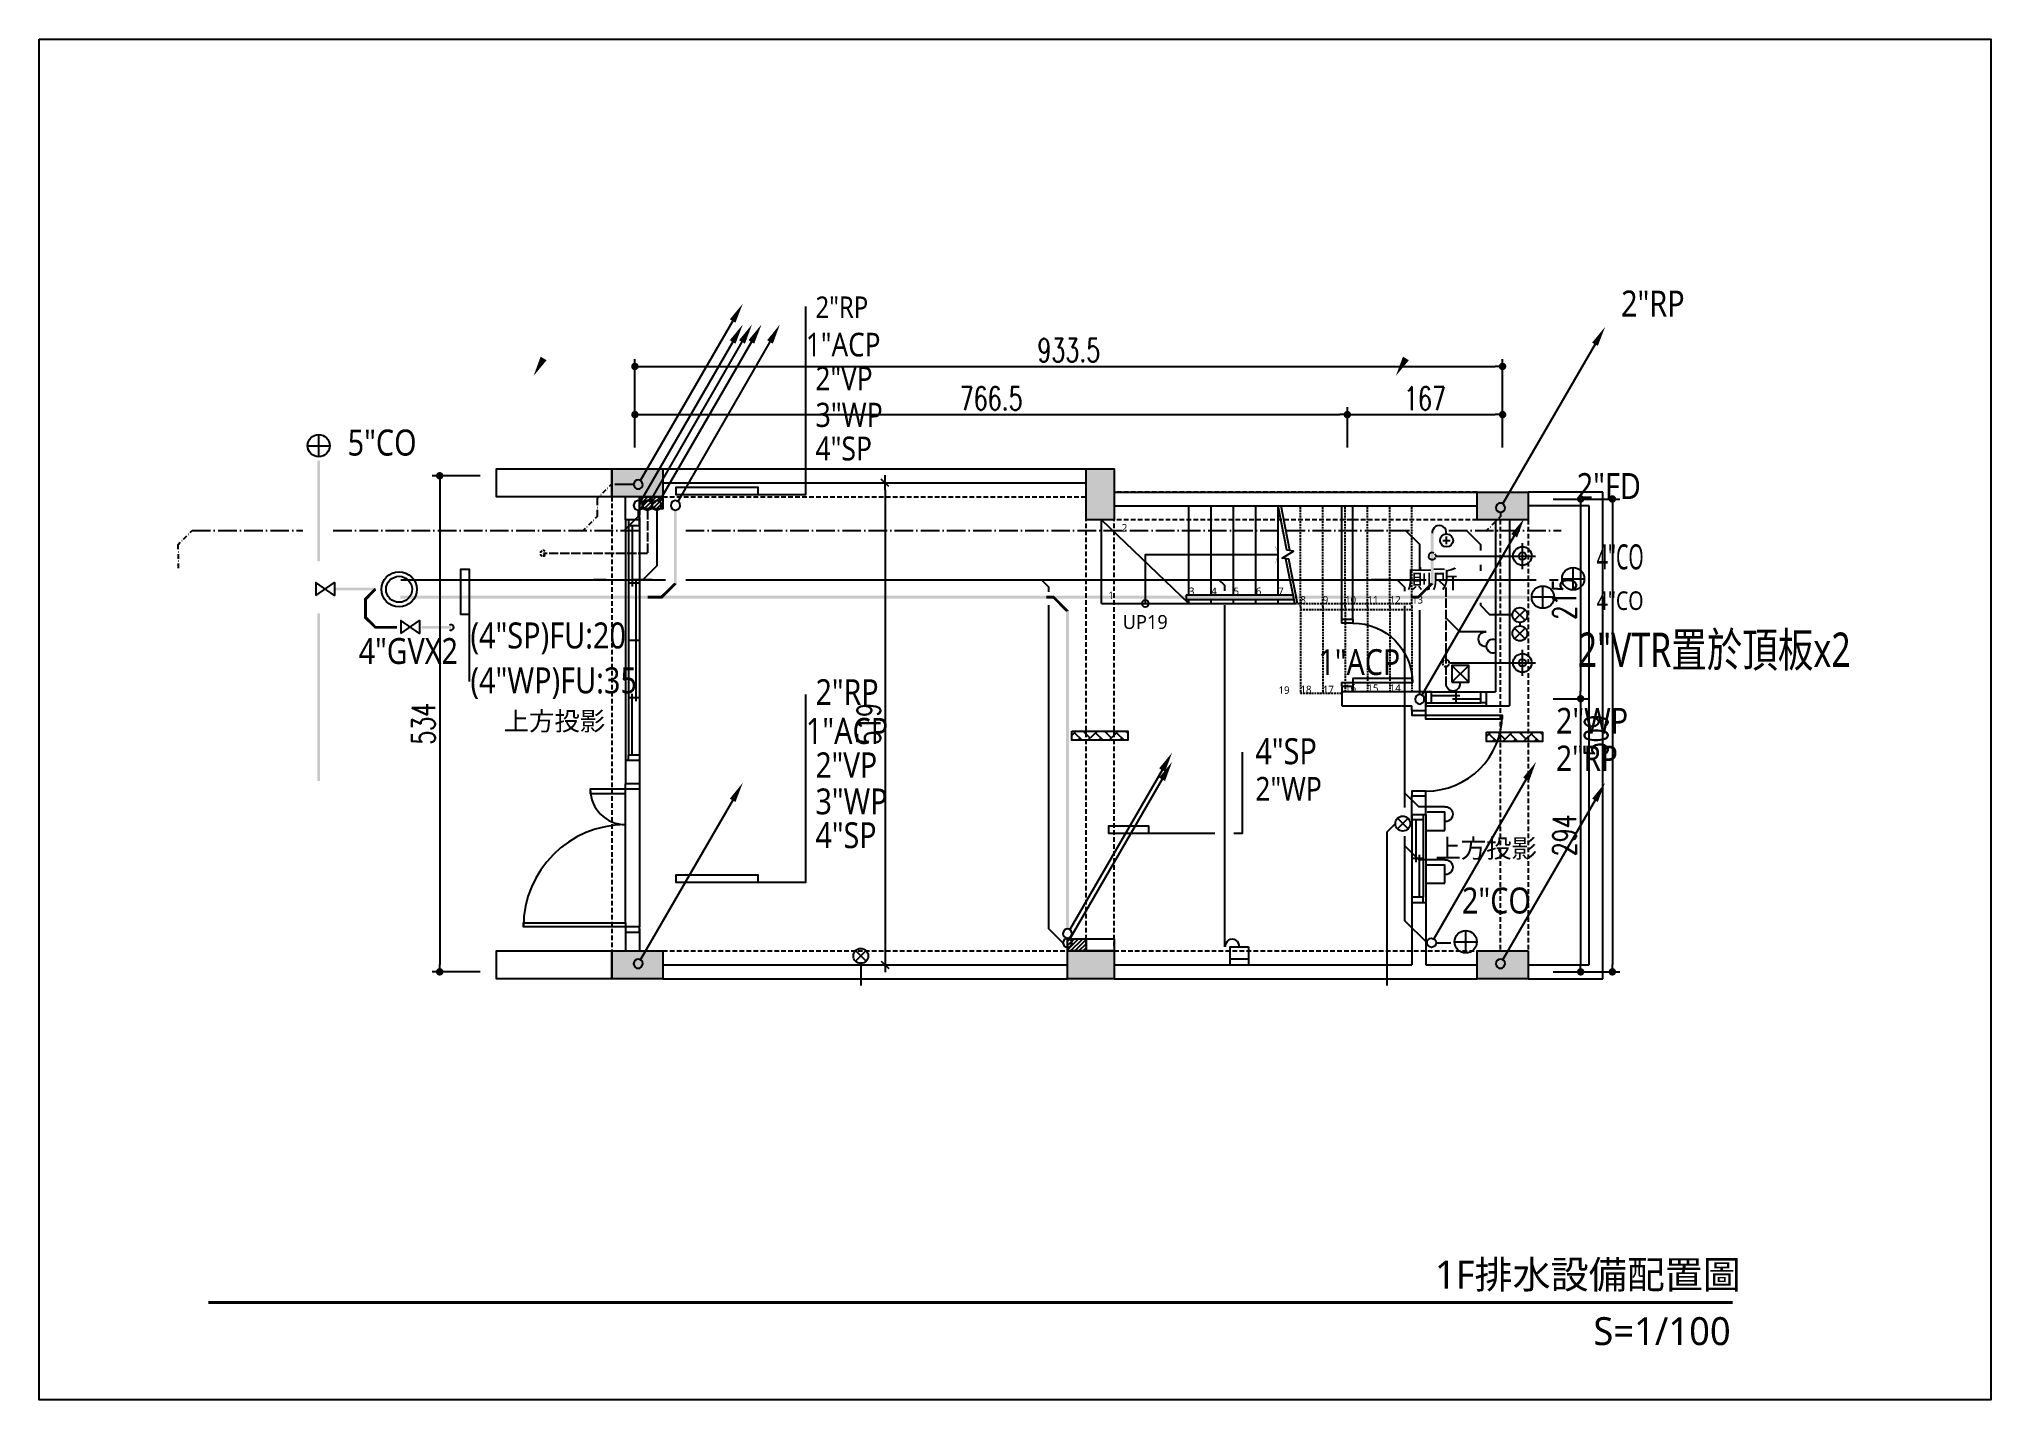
# Model space of a CAD drawing. Header units: inches. Extents: x 19 to 9919, y 324 to 1789.
# Drawn here: x 19 to 2119, y 324 to 1789 of the extents above; entities that cross this region are included whole.
import ezdxf
from ezdxf.enums import TextEntityAlignment as Align

# ---------------------------------------------------------------- set-up
doc = ezdxf.new("R2010")
doc.units = ezdxf.units.IN
doc.header["$LTSCALE"] = 20
doc.header["$MEASUREMENT"] = 0
for name, pattern in [('11', [0.15, 0.1, -0.05]), ('DASHDOT', [1.4, 1, -0.2, 0, -0.2]), ('DASHED', [0.6, 0.5, -0.1]), ('HIDDEN', [0.375, 0.25, -0.125])]:
    doc.linetypes.add(name, pattern=pattern)
doc.layers.add('0_梁', color=30, linetype='HIDDEN', plot=False)
for name, color, linetype in [('17_柱', 6, 'Continuous'), ('19_RC牆', 4, 'Continuous'), ('20_裝飾構造物', 2, 'Continuous'), ('21_輕隔間牆', 65, 'Continuous'), ('22_平台、陽台、露台、室內階梯', 3, 'Continuous'), ('24_樑', 7, 'Continuous'), ('26_樓梯、扶手、車道', 3, 'Continuous'), ('31_門窗', 134, 'Continuous'), ('44_空間名稱', 1, 'Continuous'), ('46_文字', 1, 'Continuous'), ('50_其他尺寸', 7, 'Continuous'), ('56_wall 材料_HATCH', 251, 'Continuous'), ('80_截斷線', 7, 'Continuous'), ('DW_Frame', 2, 'Continuous'), ('P-排水-VTR', 3, 'Continuous'), ('P-排水-冷氣ACP', 1, 'Continuous'), ('P-排水-套管', 5, 'Continuous'), ('P-排水-汙水SP', 30, 'Continuous'), ('P-排水-通氣VP', 3, 'Continuous'), ('P-排水-雜排水WP', 2, 'Continuous'), ('P-排水-雨水RP', 4, 'Continuous')]:
    doc.layers.add(name, color=color, linetype=linetype)
doc.styles.add('CHT', font='msjh.ttc')
doc.styles.add('DimStyUse', font='romans.shx', dxfattribs={"width": 0.7})
doc.styles.get("Standard").update_dxf_attribs({"font": 'Arial.ttf'})
doc.styles.add('TG_NOTE_TEXT', font='simplex.shx', dxfattribs={"width": 0.75, "bigfont": 'chineset.shx'})
doc.styles.add('WJJ', font='')
doc.styles.get('WJJ').set_extended_font_data('Yu Gothic UI Light')
doc.dimstyles.new('DOTM', dxfattribs={"dimtxt": 25, "dimasz": 8, "dimexe": 8, "dimexo": 0.625, "dimgap": 5, "dimtad": 1, "dimdsep": 46, "dimtxsty": 'DimStyUse', "dimblk": 'DOT', "dimcen": 10, "dimdle": 8, "dimazin": 3, "dimtfac": 1, "dimtix": 1, "dimtmove": 2, "dimatfit": 3, "dimfxl": 10, "dimtolj": 1})
doc.dimstyles.new('SLASHM', dxfattribs={"dimtxt": 25, "dimasz": 12, "dimexe": 10, "dimexo": 0.625, "dimgap": 5, "dimtad": 1, "dimdec": 1, "dimdsep": 46, "dimtxsty": 'DimStyUse', "dimblk": 'SLASH', "dimcen": 10, "dimdle": 10, "dimadec": 1, "dimazin": 2, "dimtfac": 1, "dimtix": 1, "dimtmove": 2, "dimatfit": 2, "dimldrblk": 'SLASH', "dimfxl": 1, "dimtolj": 1})

msp = doc.modelspace()

# ---------------------------------------------------------------- texts
at = {"layer": '44_空間名稱', "style": 'WJJ'}
for p in [(573.796, 1054.346), (1576.237, 917.398)]:
    msp.add_text('上方投影', height=20, dxfattribs=at).set_placement(p, align=Align.MIDDLE_CENTER)
at = {"layer": '46_文字', "style": 'WJJ'}
for s, p in [('1F排水設備配置圖', (1521.162, 443.644)), ('S=1/100', (1691.582, 382.765))]:
    msp.add_text(s, height=30, dxfattribs=at).set_placement(p)
at = {"layer": 'P-排水-冷氣ACP', "style": 'CHT', "width": 0.85}
for height, p in [(25.4, (844.332, 1459.708)), (27.8, (1395.84, 1117.952)), (28, (844.332, 1043.845))]:
    msp.add_text('1"ACP', height=height, dxfattribs=at).set_placement(p, align=Align.MIDDLE_LEFT)
at = {"layer": 'P-排水-汙水SP', "style": 'CHT'}
for s, height, width, p in [('5"CO', 28, 0.85, (351.353, 1354.25)), ('4"SP', 25.7, 0.85, (854.718, 1347.844)), ('4"CO', 20, 0.808, (1695.179, 1184.051)), ('(4"SP)FU:20', 28, 0.85, (483.455, 1146.634)), ('4"GVX2', 27.8, 0.85, (363.291, 1129.89)), ('(4"WP)FU:35', 28, 0.85, (483.455, 1098.297)), ('4"SP', 28, 0.85, (1327.896, 1022.006)), ('4"SP', 27.8, 0.85, (854.718, 931.592))]:
    msp.add_text(s, height=height, dxfattribs=dict(at, width=width)).set_placement(p, align=Align.MIDDLE_LEFT)
at = {"layer": 'P-排水-通氣VP', "style": 'CHT'}
for s, height, width, p in [('2"VP', 25.4, 0.85, (854.718, 1423.31)), ('2"VTR置於頂板x2', 37.1, 0.755, (1674.796, 1131.201)), ('2"VP', 27.4, 0.85, (854.718, 1007.058))]:
    msp.add_text(s, height=height, dxfattribs=dict(at, width=width)).set_placement(p, align=Align.MIDDLE_LEFT)
at = {"layer": 'P-排水-雜排水WP', "style": 'CHT'}
for s, height, width, p in [('3"WP', 26, 0.85, (854.718, 1384.096)), ('2"FD', 28, 0.85, (1673.632, 1307.369)), ('4"CO', 26.9, 0.603, (1695.179, 1231.223)), ('2"WP', 27.8, 0.85, (1651.501, 1054.764)), ('2"WP', 25.7, 0.85, (1327.896, 981.482)), ('3"WP', 27.8, 0.85, (854.718, 967.991)), ('2"CO', 28, 0.85, (1550.169, 861.271))]:
    msp.add_text(s, height=height, dxfattribs=dict(at, width=width)).set_placement(p, align=Align.MIDDLE_LEFT)
at = {"layer": 'P-排水-雨水RP', "style": 'CHT', "width": 0.85}
for height, p in [(28, (1721.386, 1503.92)), (23.2, (854.718, 1499.94)), (27.8, (854.718, 1085.63)), (27.2, (1651.501, 1014.483))]:
    msp.add_text('2"RP', height=height, dxfattribs=at).set_placement(p, align=Align.MIDDLE_LEFT)

# ---------------------------------------------------------------- blocks, each defined once
blk = doc.blocks.new('A$Cc6de7170')
at = {"layer": '56_wall 材料_HATCH'}
h = blk.add_hatch(color=256, dxfattribs=at)
h.dxf.hatch_style = 1
h.paths.add_polyline_path([(55, 549), (55, 519), (0, 519), (0, 549)])
h = blk.add_hatch(color=256, dxfattribs=at)
h.dxf.hatch_style = 1
h.paths.add_polyline_path([(540.5, 494), (510.5, 494), (510.5, 549), (540.5, 549)])
h = blk.add_hatch(color=256, dxfattribs=at)
h.dxf.hatch_style = 1
h.paths.add_polyline_path([(986, 524), (986, 494), (931, 494), (931, 524)])
h = blk.add_hatch(color=256, dxfattribs=at)
h.dxf.hatch_style = 1
h.paths.add_polyline_path([(55, 30), (55, 0), (0, 0), (0, 30)])
h = blk.add_hatch(color=256, dxfattribs=at)
h.dxf.hatch_style = 1
h.paths.add_polyline_path([(540.5, 30), (540.5, 0), (490.5, 0), (490.5, 30)])
h = blk.add_hatch(color=256, dxfattribs=at)
h.dxf.hatch_style = 1
h.paths.add_polyline_path([(986, 30), (986, 0), (931, 0), (931, 30)])
at = {"layer": '17_柱'}
for points in [[(55, 549), (55, 519), (0, 519), (0, 549)], [(540.5, 494), (510.5, 494), (510.5, 549), (540.5, 549)], [(986, 524), (986, 494), (931, 494), (931, 524)], [(55, 30), (55, 0), (0, 0), (0, 30)], [(540.5, 30), (540.5, 0), (490.5, 0), (490.5, 30)], [(986, 30), (986, 0), (931, 0), (931, 30)]]:
    blk.add_lwpolyline(points, close=True, dxfattribs=at)
blk = doc.blocks.new('_Dot')
at = {"color": 0, "linetype": 'ByBlock', "lineweight": -2}
blk.add_line((-0.5, 0), (-1, 0), dxfattribs=at)
at = {"color": 0, "linetype": 'ByBlock', "const_width": 0.5}
blk.add_lwpolyline([(-0.25, 0, 1), (0.25, 0, 1)], format="xyb", close=True, dxfattribs=at)
blk = doc.blocks.new('*D89')
at = {"layer": '50_其他尺寸', "color": 0, "lineweight": -2}
for p, q in [((1648.2, 1293.5), (1685.9, 1293.5)), ((1677.9, 1285.5), (1677.9, 1086.5)), ((1648.2, 1078.5), (1685.9, 1078.5))]:
    blk.add_line(p, q, dxfattribs=at)
at = {"layer": 'Defpoints', "color": 0}
for p in [(1648.2, 1293.5), (1648.2, 1078.5), (1677.9, 1078.5)]:
    blk.add_point(p, dxfattribs=at)
at = {"layer": '50_其他尺寸', "color": 0, "lineweight": -2, "xscale": 8, "yscale": 8, "zscale": 8}
for p, rotation in [((1677.9, 1293.5), 90), ((1677.9, 1078.5), 270)]:
    blk.add_blockref('_Dot', p, dxfattribs=dict(at, rotation=rotation))
at = {"layer": '50_其他尺寸', "color": 225, "insert": (1660.4, 1186), "char_height": 25, "attachment_point": 5, "rotation": 90, "style": 'DimStyUse'}
blk.add_mtext('\\A1;215', dxfattribs=at)
blk = doc.blocks.new('*D90')
at = {"layer": '50_其他尺寸', "color": 0, "lineweight": -2}
for p, q in [((1648.2, 1078.5), (1685.9, 1078.5)), ((1677.9, 1070.5), (1677.9, 792.5)), ((1648.2, 784.5), (1685.9, 784.5))]:
    blk.add_line(p, q, dxfattribs=at)
at = {"layer": 'Defpoints', "color": 0}
for p in [(1648.2, 1078.5), (1648.2, 784.5), (1677.9, 784.5)]:
    blk.add_point(p, dxfattribs=at)
at = {"layer": '50_其他尺寸', "color": 0, "lineweight": -2, "xscale": 8, "yscale": 8, "zscale": 8}
for p, rotation in [((1677.9, 1078.5), 90), ((1677.9, 784.5), 270)]:
    blk.add_blockref('_Dot', p, dxfattribs=dict(at, rotation=rotation))
at = {"layer": '50_其他尺寸', "color": 225, "insert": (1660.4, 931.5), "char_height": 25, "attachment_point": 5, "rotation": 90, "style": 'DimStyUse'}
blk.add_mtext('\\A1;294', dxfattribs=at)
blk = doc.blocks.new('*D91')
at = {"layer": '50_其他尺寸', "color": 0, "lineweight": -2}
for p, q in [((494.1, 1318.5), (442.4, 1318.5)), ((450.4, 1310.5), (450.4, 792.5)), ((494.1, 784.5), (442.4, 784.5))]:
    blk.add_line(p, q, dxfattribs=at)
at = {"layer": 'Defpoints', "color": 0}
for p in [(494.1, 1318.5), (450.4, 784.5), (494.1, 784.5)]:
    blk.add_point(p, dxfattribs=at)
at = {"layer": '50_其他尺寸', "color": 0, "lineweight": -2, "xscale": 8, "yscale": 8, "zscale": 8}
for p, rotation in [((450.4, 1318.5), 90), ((450.4, 784.5), 270)]:
    blk.add_blockref('_Dot', p, dxfattribs=dict(at, rotation=rotation))
at = {"layer": '50_其他尺寸', "color": 225, "insert": (432.9, 1051.5), "char_height": 25, "attachment_point": 5, "rotation": 90, "style": 'DimStyUse'}
blk.add_mtext('\\A1;534', dxfattribs=at)
blk = doc.blocks.new('*D96')
at = {"layer": '50_其他尺寸', "color": 0, "lineweight": -2}
for p, q in [((1682.2, 1293.5), (1720, 1293.5)), ((1712, 1285.5), (1712, 792.5)), ((1675.9, 784.5), (1720, 784.5))]:
    blk.add_line(p, q, dxfattribs=at)
at = {"layer": 'Defpoints', "color": 0}
for p in [(1682.2, 1293.5), (1675.9, 784.5), (1712, 784.5)]:
    blk.add_point(p, dxfattribs=at)
at = {"layer": '50_其他尺寸', "color": 0, "lineweight": -2, "xscale": 8, "yscale": 8, "zscale": 8}
for p, rotation in [((1712, 1293.5), 90), ((1712, 784.5), 270)]:
    blk.add_blockref('_Dot', p, dxfattribs=dict(at, rotation=rotation))
at = {"layer": '50_其他尺寸', "color": 225, "insert": (1694.5, 1039), "char_height": 25, "attachment_point": 5, "rotation": 90, "style": 'DimStyUse'}
blk.add_mtext('\\A1;509', dxfattribs=at)
blk = doc.blocks.new('*D86')
at = {"layer": '50_其他尺寸', "color": 0, "lineweight": -2}
for p, q in [((660.4, 1349), (660.4, 1392.3)), ((1426.9, 1349), (1426.9, 1392.3)), ((668.4, 1384.3), (1418.9, 1384.3))]:
    blk.add_line(p, q, dxfattribs=at)
at = {"layer": 'Defpoints', "color": 0}
for p in [(1426.9, 1384.3), (660.4, 1349), (1426.9, 1349)]:
    blk.add_point(p, dxfattribs=at)
at = {"layer": '50_其他尺寸', "color": 0, "lineweight": -2, "xscale": 8, "yscale": 8, "zscale": 8, "rotation": 180}
blk.add_blockref('_Dot', (660.4, 1384.3), dxfattribs=at)
at = {"layer": '50_其他尺寸', "color": 0, "lineweight": -2, "xscale": 8, "yscale": 8, "zscale": 8}
blk.add_blockref('_Dot', (1426.9, 1384.3), dxfattribs=at)
at = {"layer": '50_其他尺寸', "color": 225, "insert": (1043.7, 1401.8), "char_height": 25, "attachment_point": 5, "style": 'DimStyUse'}
blk.add_mtext('\\A1;766.5', dxfattribs=at)
blk = doc.blocks.new('*D87')
at = {"layer": '50_其他尺寸', "color": 0, "lineweight": -2}
for p, q in [((1426.9, 1349), (1426.9, 1392.3)), ((1593.9, 1349), (1593.9, 1392.3)), ((1434.9, 1384.3), (1585.9, 1384.3))]:
    blk.add_line(p, q, dxfattribs=at)
at = {"layer": 'Defpoints', "color": 0}
for p in [(1593.9, 1384.3), (1426.9, 1349), (1593.9, 1349)]:
    blk.add_point(p, dxfattribs=at)
at = {"layer": '50_其他尺寸', "color": 0, "lineweight": -2, "xscale": 8, "yscale": 8, "zscale": 8, "rotation": 180}
blk.add_blockref('_Dot', (1426.9, 1384.3), dxfattribs=at)
at = {"layer": '50_其他尺寸', "color": 0, "lineweight": -2, "xscale": 8, "yscale": 8, "zscale": 8}
blk.add_blockref('_Dot', (1593.9, 1384.3), dxfattribs=at)
at = {"layer": '50_其他尺寸', "color": 225, "insert": (1510.4, 1401.8), "char_height": 25, "attachment_point": 5, "style": 'DimStyUse'}
blk.add_mtext('\\A1;167', dxfattribs=at)
blk = doc.blocks.new('*D88')
at = {"layer": '50_其他尺寸', "color": 0, "lineweight": -2}
for p, q in [((660.4, 1349), (660.4, 1444.2)), ((668.4, 1436.2), (1585.9, 1436.2)), ((1593.9, 1349), (1593.9, 1444.2))]:
    blk.add_line(p, q, dxfattribs=at)
at = {"layer": 'Defpoints', "color": 0}
for p in [(1593.9, 1436.2), (660.4, 1349), (1593.9, 1349)]:
    blk.add_point(p, dxfattribs=at)
at = {"layer": '50_其他尺寸', "color": 0, "lineweight": -2, "xscale": 8, "yscale": 8, "zscale": 8, "rotation": 180}
blk.add_blockref('_Dot', (660.4, 1436.2), dxfattribs=at)
at = {"layer": '50_其他尺寸', "color": 0, "lineweight": -2, "xscale": 8, "yscale": 8, "zscale": 8}
blk.add_blockref('_Dot', (1593.9, 1436.2), dxfattribs=at)
at = {"layer": '50_其他尺寸', "color": 225, "insert": (1127.2, 1453.7), "char_height": 25, "attachment_point": 5, "style": 'DimStyUse'}
blk.add_mtext('\\A1;933.5', dxfattribs=at)
blk = doc.blocks.new('*U56')
at = {"color": 0}
for p, q in [((-5, -15), (-5, 0)), ((87, -15), (87, 0))]:
    blk.add_line(p, q, dxfattribs=at)
blk.add_lwpolyline([(0, 0), (0, 82), (4.4, 82), (4.4, 0)], close=True, dxfattribs=at)
blk.add_arc((0, 0), 82, 0, 90, dxfattribs=at)
at = {"layer": 'DW_Frame'}
for points in [[(-5, -15), (0, -15), (0, 0), (-5, 0)], [(87, 0), (82, 0), (82, -15), (87, -15)]]:
    blk.add_lwpolyline(points, dxfattribs=at)
at = {"color": 0, "style": 'TG_NOTE_TEXT', "width": 0.5, "flags": 1}
for tag, height, p in [('WH', 20, (90.3, 5)), ('DESC', 10, (26, 5))]:
    blk.add_attdef(tag, text='', height=height, dxfattribs=at).set_placement(p, align=Align.BOTTOM_LEFT)
for tag, p in [('NO', (-5, 5)), ('TYPE', (26, 5))]:
    blk.add_attdef(tag, text='', height=10, dxfattribs=at).set_placement(p, align=Align.BOTTOM_RIGHT)
blk = doc.blocks.new('*U11')
at = {"color": 0}
for p, q in [((0, 15), (0, 0)), ((6, 15), (59, 15)), ((6, 11), (36.5, 11)), ((6, 3), (59, 3)), ((59, 7), (28.5, 7)), ((32.5, 3), (32.5, 15))]:
    blk.add_line(p, q, dxfattribs=at)
at = {"layer": 'DW_Frame'}
for points in [[(0, 3), (6, 3), (6, 15), (0, 15)], [(65, 3), (59, 3), (59, 15), (65, 15)]]:
    blk.add_lwpolyline(points, dxfattribs=at)
blk = doc.blocks.new('*U64')
at = {"color": 0}
for p, q in [((-4, -12), (-4, 0)), ((68, -12), (68, 0))]:
    blk.add_line(p, q, dxfattribs=at)
blk.add_lwpolyline([(0, 0), (0, 64), (4.4, 64), (4.4, 0)], close=True, dxfattribs=at)
blk.add_arc((0, 0), 64, 0, 90, dxfattribs=at)
at = {"layer": 'DW_Frame'}
for points in [[(-4, -12), (0, -12), (0, 0), (-4, 0)], [(68, 0), (64, 0), (64, -12), (68, -12)]]:
    blk.add_lwpolyline(points, dxfattribs=at)
at = {"color": 0, "style": 'TG_NOTE_TEXT', "width": 0.5, "flags": 1}
for tag, height, p in [('WH', 20, (72.3, 5)), ('DESC', 10, (17, 5))]:
    blk.add_attdef(tag, text='', height=height, dxfattribs=at).set_placement(p, align=Align.BOTTOM_LEFT)
for tag, p in [('NO', (-5, 5)), ('TYPE', (17, 5))]:
    blk.add_attdef(tag, text='', height=10, dxfattribs=at).set_placement(p, align=Align.BOTTOM_RIGHT)
blk = doc.blocks.new('*U54')
at = {"color": 0}
for p, q in [((0, -15), (0, 0)), ((6, -3), (89, -3)), ((6, -11), (51.5, -11)), ((6, -15), (89, -15)), ((89, -7), (43.5, -7)), ((47.5, -3), (47.5, -15))]:
    blk.add_line(p, q, dxfattribs=at)
at = {"layer": 'DW_Frame'}
for points in [[(0, -3), (6, -3), (6, -15), (0, -15)], [(95, -3), (89, -3), (89, -15), (95, -15)]]:
    blk.add_lwpolyline(points, dxfattribs=at)
blk = doc.blocks.new('*U55')
at = {"color": 0}
for p, q in [((-6, -15), (-6, 0)), ((154, -15), (154, 0))]:
    blk.add_line(p, q, dxfattribs=at)
for points in [[(0, 0), (0, 110), (4.375, 110), (4.375, 0)], [(148, 0), (148, 38), (143.625, 38), (143.625, 0)]]:
    blk.add_lwpolyline(points, close=True, dxfattribs=at)
for centre, radius, start, end in [((0, 0), 110, 0, 90), ((148, 0), 38, 90, 180)]:
    blk.add_arc(centre, radius, start, end, dxfattribs=at)
at = {"layer": 'DW_Frame'}
for points in [[(-6, -15), (0, -15), (0, 0), (-6, 0)], [(154, -15), (148, -15), (148, 0), (154, 0)]]:
    blk.add_lwpolyline(points, dxfattribs=at)
at = {"color": 0, "style": 'TG_NOTE_TEXT', "width": 0.5, "flags": 1}
blk.add_attdef('WH', text='', height=20, dxfattribs=at).set_placement((153, 5), align=Align.BOTTOM_LEFT)
at = {"color": 0, "width": 0.5, "flags": 1}
for tag, p in [('NO', (-5, 5)), ('TYPE', (24.375, 5))]:
    blk.add_attdef(tag, text='', height=10, dxfattribs=at).set_placement(p, align=Align.BOTTOM_RIGHT)
blk.add_attdef('DESC', text='', height=10, dxfattribs=at).set_placement((24.375, 5), align=Align.BOTTOM_LEFT)
blk = doc.blocks.new('*U57')
at = {"color": 0}
for p, q in [((0, -15), (0, 0)), ((6, -3), (253, -3)), ((6, -7), (71.75, -7)), ((6, -15), (253, -15)), ((63.75, -11), (195.25, -11)), ((67.75, -3), (67.75, -15)), ((129.5, -3), (129.5, -15)), ((253, -7), (187.25, -7)), ((191.25, -3), (191.25, -15))]:
    blk.add_line(p, q, dxfattribs=at)
at = {"layer": 'DW_Frame'}
for points in [[(0, -3), (6, -3), (6, -15), (0, -15)], [(259, -3), (253, -3), (253, -15), (259, -15)]]:
    blk.add_lwpolyline(points, dxfattribs=at)
blk = doc.blocks.new('A$C6aa8fe67')
at = {"layer": '21_輕隔間牆'}
h = blk.add_hatch(dxfattribs=at)
h.set_pattern_fill('ANSI31', color=256)
h.set_pattern_definition([(45, (2788.9007, -12156.682), (-2.245064, 2.245064), [])])
h.paths.add_polyline_path([(30, 519), (55, 519), (55, 506), (30, 506)])
h = blk.add_hatch(dxfattribs=at)
h.set_pattern_fill('ANSI31', color=256)
h.set_pattern_definition([(45, (2771.4007, -12161.682), (-2.245064, 2.245064), [])])
h.paths.add_polyline_path([(510.5, 43), (490.5, 43), (490.5, 30), (510.5, 30)])
at = {"layer": '19_RC牆'}
for p, q in [((55, 549), (510.5, 549)), ((55, 534), (510.5, 534)), ((15, 494), (15, 519)), ((30, 494), (30, 519)), ((540.5, 524), (931, 524)), ((540.5, 509), (931, 509)), ((30, 494), (15, 494)), ((951, 494), (951, 309)), ((966, 494), (966, 294)), ((785.5, 309), (785.5, 294)), ((876, 309), (785.5, 309)), ((785.5, 294), (861, 294)), ((861, 289), (861, 294)), ((876, 294), (876, 309)), ((876, 289), (876, 294)), ((941, 309), (951, 309)), ((941, 294), (941, 309)), ((941, 294), (966, 294)), ((861, 289), (876, 289)), ((15, 235), (15, 210)), ((30, 235), (15, 235)), ((30, 235), (30, 210)), ((30, 210), (15, 210)), ((861, 197), (876, 197)), ((861, 177), (861, 197)), ((876, 177), (876, 197)), ((861, 177), (876, 177)), ((861, 82), (861, 15)), ((861, 82), (876, 82)), ((876, 82), (876, 15)), ((15, 50), (15, 30)), ((30, 50), (15, 50)), ((30, 50), (30, 30)), ((55, 15), (490.5, 15)), ((55, 0), (490.5, 0)), ((540.5, 15), (861, 15)), ((540.5, 0), (931, 0)), ((876, 15), (931, 15))]:
    blk.add_line(p, q, dxfattribs=at)
at = {"layer": '21_輕隔間牆'}
for p, q in [((785.5, 387), (785.5, 509)), ((797.5, 387), (797.5, 509)), ((785.5, 387), (797.5, 387)), ((785.5, 315), (785.5, 309)), ((785.5, 315), (797.5, 315)), ((797.5, 315), (797.5, 309))]:
    blk.add_line(p, q, dxfattribs=at)
for points in [[(30, 519), (55, 519), (55, 506), (30, 506)], [(490.5, 43), (540.5, 43), (540.5, 30), (490.5, 30)]]:
    blk.add_lwpolyline(points, close=True, dxfattribs=at)
at = {"layer": '22_平台、陽台、露台、室內階梯'}
for p, q in [((1066.5, 524), (986, 524)), ((1051.5, 509), (986, 509)), ((1051.5, 15), (1051.5, 509)), ((1066.5, 0), (1066.5, 524)), ((986, 15), (1051.5, 15)), ((986, 0), (1066.5, 0))]:
    blk.add_line(p, q, dxfattribs=at)
at = {"layer": '24_樑'}
blk.add_line((510.5, 43), (510.5, 30), dxfattribs=at)
at = {"layer": '26_樓梯、扶手、車道'}
for p, q in [((621, 413.2), (621, 509)), ((645, 413.2), (645, 509)), ((669, 413.2), (669, 509)), ((693, 413.2), (693, 509)), ((717, 413.2), (717, 509)), ((527, 404), (527, 494)), ((527, 494), (621, 404)), ((527, 404), (734.9, 404)), ((618, 413.2), (733.1, 413.2)), ((618, 408.2), (734.1, 408.2)), ((621, 404), (621, 408.2)), ((645, 404), (645, 408.2)), ((669, 404), (669, 408.2)), ((693, 404), (693, 408.2)), ((717, 404), (717, 408.2))]:
    blk.add_line(p, q, dxfattribs=at)
at = {"layer": '26_樓梯、扶手、車道', "color": 8, "linetype": '11'}
for p, q in [((741, 400.7), (741, 509)), ((765, 400.7), (765, 509)), ((789, 400.7), (789, 509)), ((813, 400.7), (813, 509)), ((837, 400.7), (837, 509)), ((861, 400.7), (861, 509)), ((734.9, 404), (861, 404)), ((741, 400.7), (741, 307.5)), ((765, 400.7), (765, 307.5)), ((789, 400.7), (789, 309)), ((813, 400.7), (813, 309)), ((837, 400.7), (837, 309)), ((861, 400.7), (861, 309)), ((741, 397.4), (861, 397.4)), ((741, 307.5), (785.5, 307.5))]:
    blk.add_line(p, q, dxfattribs=at)
at = {"layer": '26_樓梯、扶手、車道', "const_width": 0.25}
blk.add_lwpolyline([(713.9, 466.3), (717, 456.5), (713.9, 446.8)], dxfattribs=at)
at = {"layer": '26_樓梯、扶手、車道'}
for points in [[(717, 456.5), (574, 456.5), (574, 404)], [(618, 413.2), (618, 408.2)]]:
    blk.add_lwpolyline(points, dxfattribs=at)
blk.add_circle((574, 404), 3.75, dxfattribs=at)
at = {"layer": '31_門窗'}
for p, q in [((15, 494), (15, 235)), ((30, 494), (30, 235)), ((876, 309), (941, 309)), ((876, 294), (941, 294)), ((15, 60.4), (15, 199.6)), ((30, 204), (30, 56)), ((861, 177), (861, 82)), ((876, 177), (876, 82))]:
    blk.add_line(p, q, dxfattribs=at)
at = {"layer": '80_截斷線'}
for p, q in [((729.7, 461), (720.1, 509)), ((734.9, 404), (725.3, 452.1))]:
    blk.add_line(p, q, dxfattribs=at)
at = {"layer": '80_截斷線', "linetype": 'Continuous'}
blk.add_lwpolyline([(738, 404), (728.5, 451.7), (721.2, 452.8), (733.7, 460.4), (726.5, 461.5), (717, 509)], dxfattribs=at)
at = {"layer": '31_門窗'}
for name, p, xscale, rotation in [('*U57', (15, 494), -1.000000000000004, 90), ('*U64', (797.5, 319), -1, 270)]:
    blk.add_blockref(name, p, dxfattribs=dict(at, xscale=xscale, rotation=rotation))
blk.add_blockref('*U11', (876, 294), dxfattribs=at)
for name, p, rotation in [('*U56', (876, 284), 270), ('*U55', (15, 56), 90), ('*U54', (876, 177), 270)]:
    blk.add_blockref(name, p, dxfattribs=dict(at, rotation=rotation))
at = {"layer": '26_樓梯、扶手、車道', "color": 8, "linetype": '11', "style": 'WJJ'}
for s, p in [('8', (741, 404)), ('9', (765, 404)), ('10', (789, 404)), ('11', (813, 404)), ('12', (837, 404)), ('13', (861, 404)), ('18', (741, 307.5)), ('17', (765, 307.5)), ('16', (789, 309)), ('15', (813, 309)), ('14', (837, 309)), ('19', (717.4, 306.8))]:
    blk.add_text(s, height=8, dxfattribs=at).set_placement(p)
at = {"layer": '44_空間名稱', "style": 'WJJ'}
for s, p in [('廁所', (882.8, 430.4)), ('上方投影', (-61.6, 277.4)), ('上方投影', (940.8, 140.4))]:
    blk.add_text(s, height=20, dxfattribs=at).set_placement(p, align=Align.MIDDLE_CENTER)
at = {"layer": '46_文字', "style": 'WJJ'}
for s, p in [('2', (548.7, 481.5)), ('3', (621, 413.2)), ('4', (645, 413.2)), ('5', (669, 413.2)), ('6', (693, 413.2)), ('7', (717, 413.2)), ('1', (534.3, 408.9))]:
    blk.add_text(s, height=8, dxfattribs=at).set_placement(p)
blk.add_text('UP19', height=15, dxfattribs=at).set_placement((574, 384.1), align=Align.MIDDLE)
blk = doc.blocks.new('A$Cc7273210')
at = {"layer": '0_梁', "color": 0}
for p, q in [((55, 549), (510.5, 549)), ((0, 519), (0, 30)), ((30, 519), (30, 30)), ((55, 519), (510.5, 519)), ((931, 524), (540.5, 524)), ((510.5, 35), (510.5, 494)), ((931, 494), (540.5, 494)), ((540.5, 35), (540.5, 494)), ((956, 494), (956, 30)), ((986, 494), (986, 30)), ((55, 30), (490.5, 30)), ((540.5, 30), (931, 30)), ((55, 0), (490.5, 0)), ((540.5, 0), (931, 0))]:
    blk.add_line(p, q, dxfattribs=at)
blk = doc.blocks.new('SLASH')
at = {"color": 7}
blk.add_line((-1, 0), (1, 0), dxfattribs=at)
at = {"color": 225, "linetype": 'Continuous'}
blk.add_line((-0.5, -0.5), (0.5, 0.5), dxfattribs=at)
blk = doc.blocks.new('*D106')
at = {"layer": '50_其他尺寸', "color": 0, "lineweight": -2}
for p, q in [((918.2, 1311), (937.5, 1311)), ((929.5, 1303), (929.5, 800)), ((918.2, 792), (937.5, 792))]:
    blk.add_line(p, q, dxfattribs=at)
at = {"layer": 'Defpoints', "color": 0}
for p in [(918.2, 1311), (918.2, 792), (929.5, 792)]:
    blk.add_point(p, dxfattribs=at)
at = {"layer": '50_其他尺寸', "color": 0, "lineweight": -2, "xscale": 8, "yscale": 8, "zscale": 8}
for p, rotation in [((929.5, 1311), 90), ((929.5, 792), 270)]:
    blk.add_blockref('SLASH', p, dxfattribs=dict(at, rotation=rotation))
at = {"layer": '50_其他尺寸', "color": 225, "insert": (912, 1051.5), "char_height": 25, "attachment_point": 5, "rotation": 90, "style": 'DimStyUse'}
blk.add_mtext('\\A1;519', dxfattribs=at)
blk = doc.blocks.new('D_MH')
for radius in [19, 14]:
    blk.add_circle((0, 0), radius)
blk = doc.blocks.new('D_VTR')
for p, q in [((-14, 0), (14, 0)), ((0, -14), (0, 14))]:
    blk.add_line(p, q)
for radius in [10, 4]:
    blk.add_circle((0, 0), radius)
blk = doc.blocks.new('D_ACP')
for p, q in [((-5.7, -5.7), (5.7, 5.7)), ((-5.7, 5.7), (5.7, -5.7))]:
    blk.add_line(p, q)
blk.add_circle((0, 0), 8)
blk = doc.blocks.new('D_FD')
for p, q in [((-9, -9), (9, 9)), ((-9, 9), (9, -9))]:
    blk.add_line(p, q)
blk.add_lwpolyline([(-9, -9), (9, -9), (9, 9), (-9, 9)], close=True)
blk = doc.blocks.new('D_CO')
for p, q in [((-12, 0), (12, 0)), ((0, -12), (0, 12))]:
    blk.add_line(p, q)
blk.add_circle((0, 0), 12)
blk = doc.blocks.new('D_SPOUT')
for p, q in [((-4, 0), (4, 0)), ((0, -4), (0, 4))]:
    blk.add_line(p, q)
blk.add_circle((0, 0), 7)
blk = doc.blocks.new('D_GV')
blk.add_lwpolyline([(-10, -7), (10, 7), (10, -7), (-10, 7)], close=True)

# ---------------------------------------------------------------- dimensions: what is measured, and where the dimension line sits
at = {"layer": '50_其他尺寸'}
for base, p1, p2, picture, middle in [((1593.925, 1436.167), (660.425, 1348.952), (1593.925, 1348.952), '*D88', (1127.175, 1453.667)), ((1426.925, 1384.338), (660.425, 1348.952), (1426.925, 1348.952), '*D86', (1043.675, 1401.838)), ((1593.925, 1384.338), (1426.925, 1348.952), (1593.925, 1348.952), '*D87', (1510.425, 1401.838))]:
    dim = msp.add_linear_dim(base=base, p1=p1, p2=p2, dimstyle='DOTM', override={"dimtxt": 25, "dimasz": 8, "dimexe": 8, "dimexo": 0, "dimgap": 5, "dimdle": 8}, dxfattribs=at)
    dim.commit()
    dim.dimension.update_dxf_attribs({"geometry": picture, "text_midpoint": middle})
for base, p1, p2, dimstyle, picture, middle in [((450.359, 784.489), (494.083, 1318.489), (494.083, 784.489), 'DOTM', '*D91', (432.859, 1051.489)), ((929.517, 791.989), (918.175, 1310.989), (918.175, 791.989), 'SLASHM', '*D106', (912.017, 1051.489)), ((1677.947, 1078.489), (1648.157, 1293.489), (1648.157, 1078.489), 'DOTM', '*D89', (1660.447, 1185.989)), ((1712.022, 784.489), (1682.232, 1293.489), (1675.947, 784.489), 'DOTM', '*D96', (1694.522, 1038.989)), ((1677.947, 784.489), (1648.157, 1078.489), (1648.157, 784.489), 'DOTM', '*D90', (1660.447, 931.489))]:
    dim = msp.add_linear_dim(base=base, p1=p1, p2=p2, angle=90, dimstyle=dimstyle, override={"dimtxt": 25, "dimasz": 8, "dimexe": 8, "dimexo": 0, "dimgap": 5, "dimdle": 8}, dxfattribs=at)
    dim.commit()
    dim.dimension.update_dxf_attribs({"geometry": picture, "text_midpoint": middle})

# ---------------------------------------------------------------- hatches: boundary and pattern name
at = {"layer": 'P-排水-冷氣ACP'}
h = msp.add_hatch(color=256, dxfattribs=at)
h.dxf.hatch_style = 1
h.paths.add_polyline_path([(762.508, 1464.464), (768.623, 1460.679), (776.485, 1481.353), (762.508, 1464.464)])
h = msp.add_hatch(color=256, dxfattribs=at)
h.dxf.hatch_style = 1
h.paths.add_polyline_path([(1603.164, 1255.683), (1609.571, 1252.189), (1617.141, 1272.572), (1603.164, 1255.683)])
at = {"layer": 'P-排水-汙水SP'}
h = msp.add_hatch(color=256, dxfattribs=at)
h.dxf.hatch_style = 1
h.paths.add_polyline_path([(802.692, 1464.464), (808.807, 1460.679), (816.378, 1481.353), (802.692, 1464.464)])
h = msp.add_hatch(color=256, dxfattribs=at)
h.dxf.hatch_style = 1
h.paths.add_polyline_path([(318.74, 1226.273), (321.652, 1226.273), (318.74, 1334.886), (318.74, 1226.273)])
h = msp.add_hatch(color=256, dxfattribs=at)
h.dxf.hatch_style = 1
h.paths.add_polyline_path([(321.652, 1226.273), (318.74, 1334.886), (321.652, 1334.886), (321.652, 1226.273)])
h = msp.add_hatch(color=256, dxfattribs=at)
h.dxf.hatch_style = 1
h.paths.add_polyline_path([(705.436, 1281.599), (702.524, 1281.599), (705.436, 1202.105), (705.436, 1281.599)])
h = msp.add_hatch(color=256, dxfattribs=at)
h.dxf.hatch_style = 1
h.paths.add_polyline_path([(702.524, 1281.599), (705.436, 1202.105), (702.524, 1203.27), (702.524, 1281.599)])
h = msp.add_hatch(color=256, dxfattribs=at)
h.dxf.hatch_style = 1
h.paths.add_polyline_path([(1519.594, 1256.557), (1516.682, 1256.557), (1519.594, 1202.105), (1519.594, 1256.557)])
h = msp.add_hatch(color=256, dxfattribs=at)
h.dxf.hatch_style = 1
h.paths.add_polyline_path([(1516.682, 1256.557), (1519.594, 1202.105), (1516.682, 1203.27), (1516.682, 1256.557)])
h = msp.add_hatch(color=256, dxfattribs=at)
h.dxf.hatch_style = 1
h.paths.add_polyline_path([(381.345, 1195.116), (381.345, 1198.028), (337.085, 1195.116), (381.345, 1195.116)])
h = msp.add_hatch(color=256, dxfattribs=at)
h.dxf.hatch_style = 1
h.paths.add_polyline_path([(381.345, 1198.028), (337.085, 1195.116), (337.085, 1198.028), (381.345, 1198.028)])
h = msp.add_hatch(color=256, dxfattribs=at)
h.dxf.hatch_style = 1
h.paths.add_polyline_path([(380.763, 1198.028), (372.318, 1185.216), (369.115, 1186.672), (380.763, 1198.028)])
h = msp.add_hatch(color=256, dxfattribs=at)
h.dxf.hatch_style = 1
h.paths.add_polyline_path([(381.927, 1195.116), (380.763, 1198.028), (372.318, 1185.216), (381.927, 1195.116)])
h = msp.add_hatch(color=256, dxfattribs=at)
h.dxf.hatch_style = 1
h.paths.add_polyline_path([(702.524, 1203.27), (689.712, 1186.381), (688.256, 1189.293), (702.524, 1203.27)])
h = msp.add_hatch(color=256, dxfattribs=at)
h.dxf.hatch_style = 1
h.paths.add_polyline_path([(705.436, 1202.105), (702.524, 1203.27), (689.712, 1186.381), (705.436, 1202.105)])
h = msp.add_hatch(color=256, dxfattribs=at)
h.dxf.hatch_style = 1
h.paths.add_polyline_path([(1516.682, 1203.27), (1503.579, 1186.381), (1502.414, 1189.293), (1516.682, 1203.27)])
h = msp.add_hatch(color=256, dxfattribs=at)
h.dxf.hatch_style = 1
h.paths.add_polyline_path([(1519.594, 1202.105), (1516.682, 1203.27), (1503.579, 1186.381), (1519.594, 1202.105)])
h = msp.add_hatch(color=256, dxfattribs=at)
h.dxf.hatch_style = 1
h.paths.add_polyline_path([(372.318, 1185.216), (369.115, 1186.672), (372.318, 1166.58), (372.318, 1185.216)])
h = msp.add_hatch(color=256, dxfattribs=at)
h.dxf.hatch_style = 1
h.paths.add_polyline_path([(369.115, 1186.672), (372.318, 1166.58), (369.115, 1165.124), (369.115, 1186.672)])
h = msp.add_hatch(color=256, dxfattribs=at)
h.dxf.hatch_style = 1
h.paths.add_polyline_path([(1620.927, 1186.381), (1620.927, 1189.293), (408.134, 1186.381), (1620.927, 1186.381)])
h = msp.add_hatch(color=256, dxfattribs=at)
h.dxf.hatch_style = 1
h.paths.add_polyline_path([(1620.927, 1189.293), (408.134, 1186.381), (408.134, 1189.293), (1620.927, 1189.293)])
h = msp.add_hatch(color=256, dxfattribs=at)
h.dxf.hatch_style = 1
h.paths.add_polyline_path([(689.712, 1186.381), (688.256, 1189.293), (673.988, 1186.381), (689.712, 1186.381)])
h = msp.add_hatch(color=256, dxfattribs=at)
h.dxf.hatch_style = 1
h.paths.add_polyline_path([(688.256, 1189.293), (673.988, 1186.381), (673.988, 1189.293), (688.256, 1189.293)])
h = msp.add_hatch(color=256, dxfattribs=at)
h.dxf.hatch_style = 1
h.paths.add_polyline_path([(1110.185, 1186.381), (1111.35, 1189.293), (1103.197, 1186.381), (1110.185, 1186.381)])
h = msp.add_hatch(color=256, dxfattribs=at)
h.dxf.hatch_style = 1
h.paths.add_polyline_path([(1111.35, 1189.293), (1103.197, 1186.381), (1103.197, 1189.293), (1111.35, 1189.293)])
h = msp.add_hatch(color=256, dxfattribs=at)
h.dxf.hatch_style = 1
h.paths.add_polyline_path([(1127.365, 1173.277), (1110.185, 1186.381), (1111.35, 1189.293), (1127.365, 1173.277)])
h = msp.add_hatch(color=256, dxfattribs=at)
h.dxf.hatch_style = 1
h.paths.add_polyline_path([(1124.162, 1172.113), (1127.365, 1173.277), (1110.185, 1186.381), (1124.162, 1172.113)])
h = msp.add_hatch(color=256, dxfattribs=at)
h.dxf.hatch_style = 1
h.paths.add_polyline_path([(1503.579, 1186.381), (1502.414, 1189.293), (1494.843, 1186.381), (1503.579, 1186.381)])
h = msp.add_hatch(color=256, dxfattribs=at)
h.dxf.hatch_style = 1
h.paths.add_polyline_path([(1502.414, 1189.293), (1494.843, 1186.381), (1494.843, 1189.293), (1502.414, 1189.293)])
h = msp.add_hatch(color=256, dxfattribs=at)
h.dxf.hatch_style = 1
h.paths.add_polyline_path([(318.74, 990.121), (321.652, 990.121), (318.74, 1170.365), (318.74, 990.121)])
h = msp.add_hatch(color=256, dxfattribs=at)
h.dxf.hatch_style = 1
h.paths.add_polyline_path([(321.652, 990.121), (318.74, 1170.365), (321.652, 1170.365), (321.652, 990.121)])
h = msp.add_hatch(color=256, dxfattribs=at)
h.dxf.hatch_style = 1
h.paths.add_polyline_path([(372.318, 1166.58), (369.115, 1165.124), (381.927, 1156.68), (372.318, 1166.58)])
h = msp.add_hatch(color=256, dxfattribs=at)
h.dxf.hatch_style = 1
h.paths.add_polyline_path([(369.115, 1165.124), (381.927, 1156.68), (380.763, 1153.768), (369.115, 1165.124)])
h = msp.add_hatch(color=256, dxfattribs=at)
h.dxf.hatch_style = 1
h.paths.add_polyline_path([(381.927, 1156.68), (380.763, 1153.768), (404.349, 1156.68), (381.927, 1156.68)])
h = msp.add_hatch(color=256, dxfattribs=at)
h.dxf.hatch_style = 1
h.paths.add_polyline_path([(380.763, 1153.768), (404.349, 1156.68), (404.349, 1153.768), (380.763, 1153.768)])
h = msp.add_hatch(color=256, dxfattribs=at)
h.dxf.hatch_style = 1
h.paths.add_polyline_path([(431.138, 1156.68), (431.138, 1153.768), (462.586, 1156.68), (431.138, 1156.68)])
h = msp.add_hatch(color=256, dxfattribs=at)
h.dxf.hatch_style = 1
h.paths.add_polyline_path([(431.138, 1153.768), (462.586, 1156.68), (462.586, 1153.768), (431.138, 1153.768)])
h = msp.add_hatch(color=256, dxfattribs=at)
h.dxf.hatch_style = 1
h.paths.add_polyline_path([(1127.365, 830.842), (1124.162, 1172.113), (1127.365, 1173.277), (1127.365, 830.842)])
h = msp.add_hatch(color=256, dxfattribs=at)
h.dxf.hatch_style = 1
h.paths.add_polyline_path([(1124.162, 830.842), (1127.365, 830.842), (1124.162, 1172.113), (1124.162, 830.842)])
h = msp.add_hatch(color=256, dxfattribs=at)
h.dxf.hatch_style = 1
h.paths.add_polyline_path([(1224.331, 1003.515), (1230.737, 1000.021), (1238.308, 1020.404), (1224.331, 1003.515)])
at = {"layer": 'P-排水-通氣VP'}
h = msp.add_hatch(color=256, dxfattribs=at)
h.dxf.hatch_style = 1
h.paths.add_polyline_path([(772.409, 1464.464), (778.815, 1460.679), (786.386, 1481.353), (772.409, 1464.464)])
at = {"layer": 'P-排水-雜排水WP'}
h = msp.add_hatch(color=256, dxfattribs=at)
h.dxf.hatch_style = 1
h.paths.add_polyline_path([(782.6, 1464.464), (788.715, 1460.679), (796.577, 1481.353), (782.6, 1464.464)])
h = msp.add_hatch(color=256, dxfattribs=at)
h.dxf.hatch_style = 1
h.paths.add_polyline_path([(1224.331, 993.615), (1230.737, 989.83), (1238.308, 1010.504), (1224.331, 993.615)])
h = msp.add_hatch(color=256, dxfattribs=at)
h.dxf.hatch_style = 1
h.paths.add_polyline_path([(1615.977, 993.615), (1622.383, 989.83), (1629.954, 1010.504), (1615.977, 993.615)])
h = msp.add_hatch(color=256, dxfattribs=at)
h.dxf.hatch_style = 1
h.paths.add_polyline_path([(1300.913, 797.355), (1300.913, 799.393), (1320.422, 797.355), (1300.913, 797.355)])
h = msp.add_hatch(color=256, dxfattribs=at)
h.dxf.hatch_style = 1
h.paths.add_polyline_path([(1300.913, 799.393), (1320.422, 797.355), (1320.422, 799.393), (1300.913, 799.393)])
at = {"layer": 'P-排水-雨水RP'}
h = msp.add_hatch(color=256, dxfattribs=at)
h.dxf.hatch_style = 1
h.paths.add_polyline_path([(762.508, 1486.885), (768.623, 1483.391), (776.485, 1503.774), (762.508, 1486.885)])
h = msp.add_hatch(color=256, dxfattribs=at)
h.dxf.hatch_style = 1
h.paths.add_polyline_path([(1690.229, 1461.843), (1696.344, 1458.349), (1704.206, 1478.732), (1690.229, 1461.843)])
h = msp.add_hatch(color=256, dxfattribs=at)
h.dxf.hatch_style = 1
h.paths.add_polyline_path([(565.375, 1442.916), (558.969, 1446.702), (551.398, 1426.027), (565.375, 1442.916)])
h = msp.add_hatch(color=256, dxfattribs=at)
h.dxf.hatch_style = 1
h.paths.add_polyline_path([(1493.096, 1442.916), (1486.69, 1446.702), (1479.119, 1426.027), (1493.096, 1442.916)])
h = msp.add_hatch(color=256, dxfattribs=at)
h.dxf.hatch_style = 1
h.paths.add_polyline_path([(762.508, 970.903), (768.623, 967.408), (776.485, 988.083), (762.508, 970.903)])
h = msp.add_hatch(color=256, dxfattribs=at)
h.dxf.hatch_style = 1
h.paths.add_polyline_path([(1690.229, 970.903), (1696.344, 967.408), (1704.206, 988.083), (1690.229, 970.903)])

# ---------------------------------------------------------------- linework, layer by layer
at = {"layer": '20_裝飾構造物'}
for points in [[(635.425, 1325.989), (635.425, 1295.989), (511.425, 1295.989), (511.425, 1325.989)], [(635.425, 806.989), (635.425, 776.989), (511.425, 776.989), (511.425, 806.989)]]:
    msp.add_lwpolyline(points, close=True, dxfattribs=at)
at = {"layer": '46_文字', "const_width": 3}
msp.add_lwpolyline([(201.584, 428.627), (1841.584, 428.627)], dxfattribs=at)
at = {"layer": 'Defpoints'}
msp.add_lwpolyline([(19.328, 1788.65), (2119.328, 1788.65), (2119.328, 323.65), (19.328, 323.65)], close=True, dxfattribs=at)
at = {"layer": 'P-排水-冷氣ACP'}
for points in [[(765.712, 1462.717), (666.417, 1290.917)], [(663.796, 1281.599), (663.796, 1274.61), (648.946, 1259.76)], [(669.038, 1286.549), (667.582, 1290.334), (663.796, 1291.79), (660.302, 1290.334), (658.846, 1286.549), (660.302, 1283.055), (663.796, 1281.599), (667.582, 1283.055), (669.038, 1286.549)], [(1504.743, 1216.373), (1504.743, 1244.618), (1489.602, 1259.76)], [(1606.368, 1253.936), (1507.073, 1082.427)], [(1555.119, 1259.76), (1569.969, 1244.618), (1569.969, 1238.212)], [(1569.969, 1222.488), (1569.969, 1216.082)], [(1569.969, 1181.722), (1569.969, 1179.101), (1579.869, 1169.201), (1604.62, 1169.201)], [(1504.743, 1083.009), (1504.743, 1173.86)], [(1612.482, 1160.465), (1612.482, 1156.68)], [(1509.693, 1078.059), (1509.402, 1079.806), (1508.238, 1081.553), (1506.49, 1082.718), (1504.743, 1083.009), (1502.705, 1082.718), (1501.249, 1081.553), (1500.084, 1079.806), (1499.793, 1078.059), (1500.084, 1076.021), (1501.249, 1074.274), (1502.705, 1073.4), (1504.743, 1072.818), (1508.238, 1074.274), (1509.402, 1076.021), (1509.693, 1078.059)], [(1130.568, 1043.699), (1190.844, 1043.699), (1190.844, 1033.799), (1130.568, 1033.799), (1130.568, 1043.699)], [(1135.227, 1043.699), (1130.568, 1039.04)], [(1133.48, 1041.952), (1141.634, 1033.799)], [(1139.013, 1036.128), (1136.392, 1033.799)], [(1142.798, 1043.699), (1150.369, 1036.128)], [(1146.584, 1043.699), (1144.545, 1041.952)], [(1157.94, 1043.699), (1147.748, 1033.799)], [(1155.902, 1041.952), (1164.346, 1033.799)], [(1161.725, 1036.128), (1159.105, 1033.799)], [(1165.511, 1043.699), (1173.082, 1036.128)], [(1169.296, 1043.699), (1167.258, 1041.952)], [(1180.361, 1043.699), (1170.461, 1033.799)], [(1178.614, 1041.952), (1186.767, 1033.799)], [(1184.438, 1036.128), (1181.817, 1033.799)], [(1188.223, 1043.699), (1190.844, 1041.37)], [(1190.844, 1042.535), (1189.97, 1041.952)], [(1576.667, 1042.534), (1636.942, 1042.534), (1636.942, 1032.343), (1576.667, 1032.343), (1576.667, 1042.534)], [(1581.325, 1042.534), (1576.667, 1037.875)], [(1579.578, 1040.496), (1587.732, 1032.343)], [(1585.111, 1034.964), (1582.781, 1032.343)], [(1588.896, 1042.534), (1596.467, 1034.964)], [(1592.682, 1042.534), (1590.935, 1040.496)], [(1604.038, 1042.534), (1594.138, 1032.343)], [(1602.291, 1040.496), (1610.444, 1032.343)], [(1607.823, 1034.964), (1605.203, 1032.343)], [(1611.609, 1042.534), (1619.18, 1034.964)], [(1615.394, 1042.534), (1613.647, 1040.496)], [(1626.751, 1042.534), (1616.559, 1032.343)], [(1625.003, 1040.496), (1633.157, 1032.343)], [(1630.536, 1034.964), (1627.915, 1032.343)], [(1634.321, 1042.534), (1636.942, 1039.914)], [(1636.942, 1041.37), (1636.069, 1040.496)], [(1469.801, 769.984), (1469.801, 935.378), (1478.537, 944.113)], [(903.443, 793.57), (903.443, 769.984)]]:
    msp.add_lwpolyline(points, dxfattribs=at)
at = {"layer": 'P-排水-套管'}
for points in [[(793.083, 1298.196), (793.083, 1305.767), (704.271, 1305.767), (704.271, 1298.196), (844.332, 1298.196), (844.332, 1500.571)], [(482.096, 1169.201), (473.069, 1169.201), (473.069, 1218.12), (482.096, 1218.12), (482.096, 1096.986)], [(793.083, 880.926), (793.083, 888.497), (704.271, 888.497), (704.271, 880.926), (844.332, 880.926), (844.332, 1083.009)], [(1304.698, 933.631), (1314.016, 933.631), (1314.016, 1020.987)], [(1213.265, 933.631), (1213.265, 941.202), (1169.879, 941.202), (1169.879, 933.631), (1284.315, 933.631)]]:
    msp.add_lwpolyline(points, dxfattribs=at)
at = {"layer": 'P-排水-汙水SP'}
for points in [[(805.604, 1462.717), (706.601, 1290.917)], [(708.93, 1286.549), (708.639, 1288.587), (707.474, 1290.334), (706.018, 1291.208), (703.98, 1291.79), (701.942, 1291.208), (700.486, 1290.334), (699.321, 1288.587), (699.03, 1286.549), (699.321, 1284.802), (700.486, 1283.055), (701.942, 1282.181), (703.98, 1281.599), (706.018, 1282.181), (707.474, 1283.055), (708.639, 1284.802), (708.93, 1286.549)], [(1533.28, 1256.557), (1533.28, 1258.595), (1532.697, 1260.633), (1531.533, 1262.381), (1529.785, 1263.836), (1527.747, 1264.71), (1525.709, 1265.001), (1523.67, 1264.71), (1521.632, 1263.836), (1520.176, 1262.381), (1518.138, 1258.886), (1518.138, 1256.557)], [(460.839, 1152.894), (461.713, 1152.312), (463.169, 1152.312), (464.333, 1152.894), (465.207, 1154.059), (465.498, 1155.224), (465.207, 1156.388), (464.333, 1157.553), (463.169, 1158.136), (462.004, 1158.136), (460.839, 1157.553)], [(1227.534, 1001.768), (1128.239, 830.259)], [(1130.86, 825.892), (1129.404, 829.386), (1127.657, 830.55), (1125.909, 830.842), (1123.871, 830.55), (1122.124, 829.386), (1120.668, 825.892), (1121.251, 823.853), (1122.124, 822.397), (1123.871, 821.233), (1125.909, 820.941), (1127.657, 821.233), (1129.404, 822.397), (1130.277, 823.853), (1130.86, 825.892)]]:
    msp.add_lwpolyline(points, dxfattribs=at)
at = {"layer": 'P-排水-通氣VP'}
for points in [[(775.612, 1462.717), (676.317, 1290.917)], [(678.938, 1286.549), (678.647, 1288.587), (677.482, 1290.334), (673.988, 1291.79), (671.949, 1291.208), (670.493, 1290.334), (669.329, 1288.587), (669.038, 1286.549), (669.329, 1284.802), (670.493, 1283.055), (671.949, 1282.181), (673.988, 1281.599), (677.482, 1283.055), (678.647, 1284.802), (678.938, 1286.549)], [(560.134, 1237.63), (558.969, 1236.465), (558.678, 1235.591)], [(558.678, 1234.135), (558.969, 1233.262), (560.134, 1232.097)], [(563.919, 1237.338), (562.754, 1237.921), (561.298, 1237.921)], [(1521.05, 1234.426), (1521.632, 1233.553), (1521.923, 1232.097), (1613.356, 1232.097)], [(1536.774, 1117.078), (1613.356, 1117.078)]]:
    msp.add_lwpolyline(points, dxfattribs=at)
at = {"layer": 'P-排水-通氣VP', "linetype": 'DASHED'}
for points in [[(673.988, 1281.599), (673.988, 1234.718), (561.881, 1234.718), (563.628, 1232.388), (562.754, 1231.806), (561.298, 1231.806)], [(1519.885, 1235.3), (1518.138, 1235.882), (1516.1, 1235.3), (1514.644, 1233.844), (1514.352, 1230.932), (1515.226, 1229.476), (1517.556, 1228.312), (1518.72, 1228.312), (1520.176, 1228.894), (1521.632, 1230.641)], [(1530.95, 1119.99), (1530.368, 1119.699), (1529.494, 1118.534), (1529.203, 1116.787), (1529.494, 1115.04), (1530.077, 1114.458)], [(1530.95, 1113.584), (1532.988, 1113.002), (1534.736, 1113.584), (1536.191, 1114.749), (1536.483, 1115.622)], [(1536.774, 1116.787), (1535.9, 1119.408), (1533.862, 1120.572), (1532.115, 1120.572)]]:
    msp.add_lwpolyline(points, dxfattribs=at)
at = {"layer": 'P-排水-雜排水WP'}
for points in [[(785.803, 1462.717), (686.509, 1290.917)], [(683.888, 1281.599), (683.888, 1221.614), (669.038, 1206.473)], [(688.838, 1286.549), (688.547, 1288.587), (687.382, 1290.334), (685.926, 1291.208), (683.888, 1291.79), (680.394, 1290.334), (679.229, 1288.587), (678.938, 1286.549), (679.229, 1284.802), (680.394, 1283.055), (683.888, 1281.599), (685.926, 1282.181), (687.382, 1283.055), (688.547, 1284.802), (688.838, 1286.549)], [(408.425, 1206.473), (693.206, 1206.473)], [(629.436, 1206.473), (615.75, 1206.473)], [(678.938, 1206.473), (656.808, 1206.473)], [(715.336, 1206.473), (1511.732, 1206.473)], [(1105.818, 1193.66), (1105.818, 1198.61), (1097.956, 1206.473)], [(1295.089, 1194.534), (1295.089, 1200.358), (1288.683, 1206.473)], [(1473.586, 1206.473), (1452.621, 1206.473)], [(1488.728, 1194.243), (1488.728, 1198.319), (1480.575, 1206.473)], [(1522.797, 1206.473), (1629.954, 1206.473)], [(1644.222, 1206.473), (1653.831, 1206.473)], [(1120.668, 815.7), (1105.818, 830.842), (1105.818, 1179.101)], [(1295.089, 811.332), (1295.089, 1179.392)], [(1488.728, 961.584), (1488.728, 1178.519)], [(1576.084, 1150.565), (1547.839, 1150.565), (1532.988, 1165.707)], [(1576.084, 1150.274), (1573.754, 1150.274), (1570.26, 1148.235), (1568.804, 1146.779), (1567.931, 1144.741), (1567.64, 1142.703), (1567.931, 1140.664), (1568.804, 1138.626), (1570.26, 1136.879), (1572.007, 1135.714), (1574.046, 1135.132), (1576.084, 1135.132)], [(1586.567, 1141.829), (1584.528, 1142.411), (1582.49, 1142.411), (1580.452, 1141.829), (1578.705, 1140.664), (1577.54, 1138.917), (1576.666, 1137.17), (1576.375, 1135.132), (1576.666, 1133.094), (1577.54, 1131.346), (1578.705, 1129.599), (1580.452, 1128.434), (1582.49, 1127.852), (1584.528, 1127.852), (1586.567, 1128.434)], [(1227.534, 991.868), (1128.239, 820.068)], [(1619.18, 991.868), (1519.885, 820.068)], [(1532.115, 946.734), (1534.153, 946.734), (1536.192, 947.316), (1537.939, 948.481), (1539.395, 950.228), (1540.268, 952.267), (1540.559, 954.305), (1540.268, 956.343), (1539.395, 958.382), (1537.939, 959.838), (1534.445, 961.876), (1532.115, 961.876), (1532.115, 962.167), (1503.87, 962.167), (1488.728, 977.017)], [(1531.824, 936.834), (1531.824, 956.343), (1512.605, 956.343)], [(1512.605, 815.7), (1488.728, 839.577), (1488.728, 930.427)], [(1512.605, 936.834), (1531.824, 936.834)], [(1532.115, 889.661), (1534.153, 889.661), (1536.192, 890.244), (1537.939, 891.408), (1539.395, 893.156), (1540.268, 895.194), (1540.559, 897.232), (1540.268, 899.271), (1539.395, 901.309), (1537.939, 902.765), (1534.445, 904.803), (1532.115, 904.803), (1532.115, 905.094), (1503.87, 905.094), (1488.728, 920.236)], [(1531.824, 880.052), (1531.824, 899.271), (1512.605, 899.271)], [(1512.605, 880.052), (1531.824, 880.052)], [(1130.86, 815.7), (1129.404, 819.486), (1125.909, 820.941), (1122.124, 819.486), (1120.668, 815.7), (1122.124, 812.206), (1125.909, 810.75), (1129.404, 812.206), (1130.86, 815.7)], [(1310.522, 811.332), (1310.522, 813.371), (1309.939, 815.409), (1308.775, 817.156), (1307.027, 818.612), (1304.989, 819.485), (1302.951, 819.777), (1300.913, 819.485), (1298.874, 818.612), (1297.418, 817.156), (1295.38, 813.662), (1295.38, 811.332)], [(1522.506, 815.7), (1522.214, 813.953), (1521.05, 812.206), (1519.303, 811.332), (1517.555, 810.75), (1515.517, 811.332), (1514.061, 812.206), (1512.896, 813.953), (1512.605, 815.7), (1512.896, 817.738), (1514.061, 819.486), (1515.517, 820.359), (1517.555, 820.941), (1521.05, 819.486), (1522.214, 817.738), (1522.506, 815.7), (1538.23, 815.7)], [(1320.422, 811.332), (1320.422, 791.823), (1300.913, 791.823), (1300.913, 811.332), (1320.422, 811.332)]]:
    msp.add_lwpolyline(points, dxfattribs=at)
at = {"layer": 'P-排水-雜排水WP', "linetype": 'DASHED'}
msp.add_lwpolyline([(1524.544, 1206.473), (1532.988, 1198.319), (1532.988, 1093.201), (1535.027, 1089.707), (1536.483, 1088.251), (1538.521, 1087.377), (1540.559, 1087.086), (1542.598, 1087.377), (1544.636, 1088.251), (1546.383, 1089.707), (1547.548, 1091.454), (1548.13, 1093.492), (1548.13, 1095.53)], dxfattribs=at)
at = {"layer": 'P-排水-雨水RP'}
for points in [[(765.712, 1485.138), (666.417, 1313.629)], [(1693.432, 1460.096), (1594.138, 1288.587)], [(629.145, 1303.438), (625.651, 1299.943)], [(630.892, 1305.185), (631.183, 1305.185)], [(669.038, 1309.261), (667.582, 1312.756), (665.834, 1313.92), (663.796, 1314.212), (662.049, 1313.92), (660.302, 1312.756), (658.846, 1309.261), (659.428, 1307.223), (660.302, 1305.767), (662.049, 1304.603), (663.796, 1304.311), (665.834, 1304.603), (667.582, 1305.767), (668.455, 1307.223), (669.038, 1309.261)], [(619.827, 1281.89), (619.827, 1274.61), (617.497, 1272.572)], [(622.156, 1296.449), (619.827, 1294.12), (619.827, 1286.84)], [(619.827, 1284.511), (620.118, 1284.511)], [(623.904, 1298.196), (624.195, 1298.196)], [(1596.758, 1284.219), (1595.303, 1287.714), (1593.555, 1288.878), (1591.517, 1289.17), (1589.77, 1288.878), (1588.023, 1287.714), (1586.858, 1285.966), (1586.567, 1284.219), (1586.858, 1282.181), (1588.023, 1280.725), (1589.77, 1279.56), (1591.517, 1279.269), (1593.555, 1279.56), (1595.303, 1280.725), (1596.176, 1282.181), (1596.758, 1284.219)], [(607.015, 1261.798), (604.685, 1259.76)], [(608.762, 1263.545), (609.053, 1263.545)], [(614.003, 1268.786), (610.509, 1265.292)], [(615.75, 1270.825), (616.042, 1270.825)], [(1578.705, 1261.798), (1576.667, 1259.76)], [(1580.452, 1263.545), (1580.743, 1263.545)], [(1585.984, 1268.787), (1582.199, 1265.292)], [(1587.732, 1270.825), (1588.023, 1270.825)], [(1591.517, 1279.269), (1591.517, 1274.61), (1589.479, 1272.572)], [(169.07, 1239.377), (169.07, 1244.618), (171.108, 1246.948)], [(172.855, 1248.695), (173.147, 1248.695)], [(174.894, 1250.442), (178.388, 1253.936)], [(180.135, 1255.683), (180.426, 1255.683)], [(169.07, 1236.756), (169.361, 1236.756)], [(169.07, 1234.135), (169.07, 1229.185)], [(169.07, 1226.856), (169.361, 1226.856)], [(169.07, 1224.235), (169.07, 1218.994)], [(765.712, 969.155), (666.417, 797.646)], [(1693.432, 969.155), (1594.138, 797.646)], [(669.038, 793.278), (668.455, 795.317), (667.582, 796.773), (665.834, 797.938), (663.796, 798.229), (662.049, 797.938), (660.302, 796.773), (659.428, 795.317), (658.846, 793.278), (660.302, 789.784), (662.049, 788.619), (663.796, 788.328), (665.834, 788.619), (667.582, 789.784), (669.038, 793.278)], [(1596.758, 793.278), (1596.176, 795.317), (1595.303, 796.773), (1593.555, 797.938), (1591.517, 798.229), (1589.77, 797.938), (1588.023, 796.773), (1586.858, 795.317), (1586.567, 793.278), (1586.858, 791.531), (1588.023, 789.784), (1589.77, 788.619), (1591.517, 788.328), (1593.555, 788.619), (1595.303, 789.784), (1596.758, 793.278)]]:
    msp.add_lwpolyline(points, dxfattribs=at)
at = {"layer": 'P-排水-雨水RP', "linetype": 'DASHDOT'}
for points in [[(658.846, 1309.261), (634.969, 1309.261), (632.639, 1306.932)], [(181.882, 1257.43), (183.921, 1259.76), (303.016, 1259.76)], [(335.92, 1259.76), (665.834, 1259.76)], [(715.045, 1259.76), (1498.337, 1259.76)], [(1536.191, 1259.76), (1657.034, 1259.76)]]:
    msp.add_lwpolyline(points, dxfattribs=at)

# ---------------------------------------------------------------- block references
msp.add_blockref('A$C6aa8fe67', (635.425, 776.989))
at = {"layer": '0_梁'}
msp.add_blockref('A$Cc7273210', (635.425, 776.989), dxfattribs=at)
at = {"layer": '17_柱'}
msp.add_blockref('A$Cc6de7170', (635.425, 776.989), dxfattribs=at)
at = {"layer": 'P-排水-VTR'}
for p in [(1615.249, 1232.097), (1615.249, 1117.078)]:
    msp.add_blockref('D_VTR', p, dxfattribs=at)
at = {"layer": 'P-排水-冷氣ACP'}
for p in [(1612.482, 1168.618), (1612.482, 1148.818), (1486.544, 944.113), (903.443, 801.723)]:
    msp.add_blockref('D_ACP', p, dxfattribs=at)
at = {"layer": 'P-排水-汙水SP'}
for name, p in [('D_CO', (320.196, 1350.901)), ('D_SPOUT', (1533.571, 1248.986)), ('D_GV', (327.063, 1196.499)), ('D_MH', (406.678, 1196.281)), ('D_GV', (418.544, 1155.612))]:
    msp.add_blockref(name, p, dxfattribs=at)
at = {"layer": 'P-排水-汙水SP', "rotation": 90}
msp.add_blockref('D_CO', (1637.233, 1187.837), dxfattribs=at)
at = {"layer": 'P-排水-雜排水WP'}
for name, p in [('D_CO', (1669.846, 1207.637)), ('D_FD', (1548.421, 1105.285)), ('D_CO', (1554.245, 816.865))]:
    msp.add_blockref(name, p, dxfattribs=at)

msp.set_redraw_order([(e.dxf.handle, doc.entitydb.next_handle()) for e in msp.query("TEXT MTEXT ATTDEF DIMENSION ARC_DIMENSION")])  # texts and dimensions are drawn at this point

doc.saveas('drawing.dxf')
